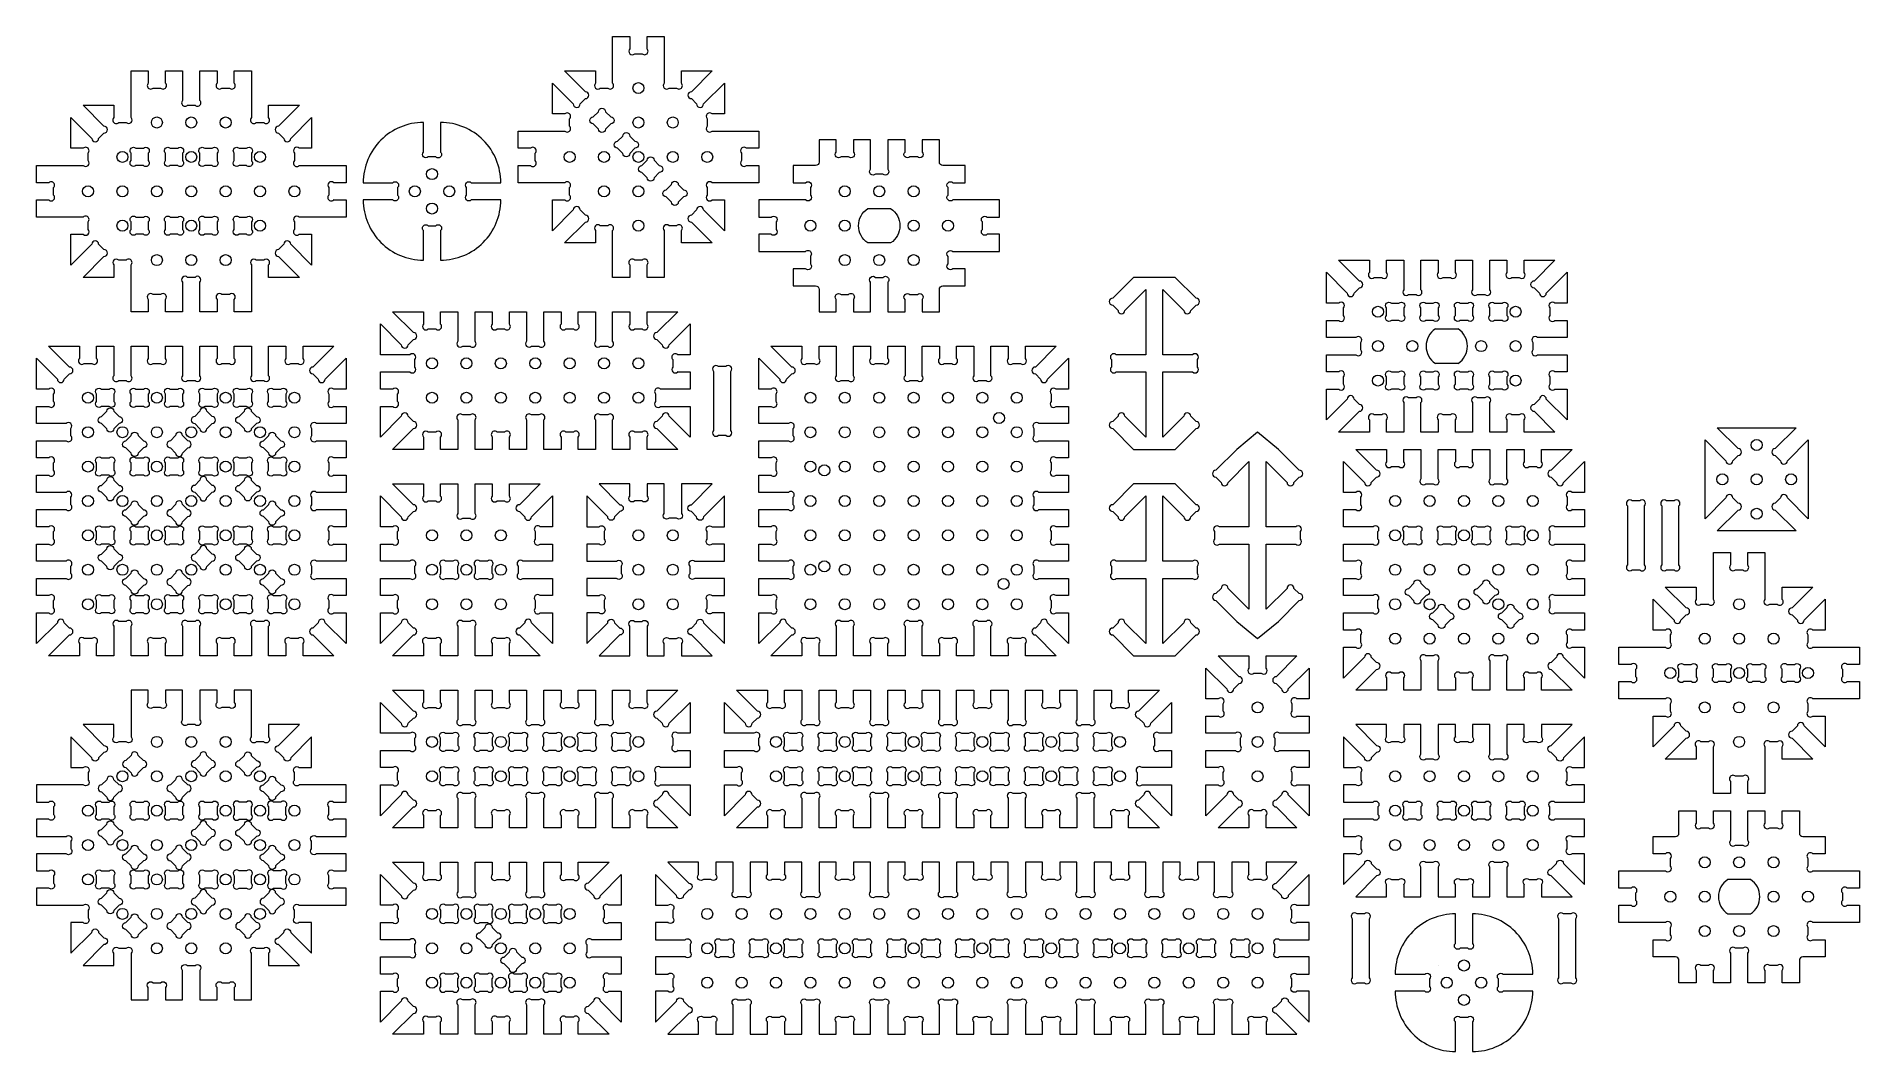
# Model space of a CAD drawing. Header units: millimetres. Extents: x 5 to 535, y -110 to 185.
import ezdxf

# ---------------------------------------------------------------- set-up
doc = ezdxf.new("R2010")
doc.units = ezdxf.units.MM
doc.layers.add('frezer', color=1, linetype='Continuous', lineweight=0, true_color=0xff0000)

# ---------------------------------------------------------------- blocks, each defined once
blk = doc.blocks.new('90angle')
at = {"layer": 'frezer', "flags": 128}
for points in [[(-2.5, -1.09, -1), (-3.91, -2.5), (-6.09, -2.5, -1), (-7.5, -1.09), (-7.5, 1.09, -1), (-6.09, 2.5), (-3.91, 2.5, -1), (-2.5, 1.09), (-2.5, -1.09)], [(7.5, -1.09, -1), (6.09, -2.5), (3.91, -2.5, -1), (2.5, -1.09), (2.5, 1.09, -1), (3.91, 2.5), (6.09, 2.5, -1), (7.5, 1.09), (7.5, -1.09)]]:
    blk.add_lwpolyline(points, format="xyb", dxfattribs=at)

msp = doc.modelspace()

# ---------------------------------------------------------------- linework, layer by layer
at = {"layer": 'frezer'}
for p, q in [((411.68, 100), (418.32, 100)), ((418.32, 90), (411.68, 90)), ((385, 37.5), (385, 37.5)), ((385, -42.5), (385, -42.5)), ((412.5, -85), (412.5, -85))]:
    msp.add_line(p, q, dxfattribs=at)
at = {"layer": 'frezer', "flags": 128}
for points in [[(187.5, 175), (187.5, 171.41, 1), (188.91, 170), (191.09, 170, 1), (192.5, 171.41), (192.5, 175), (197.5, 175), (201.46, 175), (195.39, 168.93, 1), (195.39, 166.93), (196.93, 165.39, 1), (198.93, 165.39), (205, 171.46), (205, 167.5), (205, 162.5), (201.41, 162.5, 1), (200, 161.09), (200, 158.91, 1), (201.41, 157.5), (201.4, 157.5), (205, 157.5), (215, 157.5), (215, 152.5), (211.41, 152.5, 1), (210, 151.09), (210, 148.91, 1), (211.41, 147.5), (211.4, 147.5), (215, 147.5), (215, 142.5), (205, 142.5), (201.4, 142.5), (201.41, 142.5, 1), (200, 141.09), (200, 138.91, 1), (201.41, 137.5), (205, 137.5), (205, 132.5), (205, 128.54), (198.93, 134.61, 1), (196.93, 134.61), (195.39, 133.07, 1), (195.39, 131.07), (201.46, 125), (197.5, 125), (192.5, 125), (192.5, 128.59, 1), (191.09, 130), (188.91, 130, 1), (187.5, 128.59), (187.5, 125), (187.5, 115), (182.5, 115), (182.5, 118.6), (182.5, 118.59, 1), (181.09, 120), (178.91, 120, 1), (177.5, 118.59), (177.5, 115), (172.5, 115), (172.5, 125), (172.5, 128.59, 1), (171.09, 130), (168.91, 130, 1), (167.5, 128.59), (167.5, 125), (162.5, 125), (158.54, 125), (164.61, 131.07, 1), (164.61, 133.07), (163.07, 134.61, 1), (161.07, 134.61), (155, 128.54), (155, 132.5), (155, 137.5), (158.59, 137.5, 1), (160, 138.91), (160, 141.09, 1), (158.59, 142.5), (158.6, 142.5), (155, 142.5), (145, 142.5), (145, 147.5), (148.59, 147.5, 1), (150, 148.91), (150, 151.09, 1), (148.59, 152.5), (148.6, 152.5), (145, 152.5), (145, 157.5), (155, 157.5), (158.6, 157.5), (158.59, 157.5, 1), (160, 158.91), (160, 161.09, 1), (158.59, 162.5), (155, 162.5), (155, 167.5), (155, 171.46), (161.07, 165.39, 1), (163.07, 165.39), (164.61, 166.93, 1), (164.61, 168.93), (158.54, 175), (162.5, 175), (167.5, 175), (167.5, 171.41, 1), (168.91, 170), (171.09, 170, 1), (172.5, 171.41), (172.5, 175), (172.5, 185), (177.5, 185), (177.5, 181.4), (177.5, 181.41, 1), (178.91, 180), (181.09, 180, 1), (182.5, 181.41), (182.5, 185), (187.5, 185), (187.5, 175)], [(52.5, 175), (57.5, 175), (57.5, 171.4), (57.5, 171.41, 1), (58.91, 170), (61.09, 170, 1), (62.5, 171.41), (62.5, 175), (67.5, 175), (67.5, 165), (67.5, 161.41, 1), (68.91, 160), (71.09, 160, 1), (72.5, 161.41), (72.5, 165), (77.5, 165), (81.46, 165), (75.39, 158.93, 1), (75.39, 156.93), (76.93, 155.39, 1), (78.93, 155.39), (85, 161.46), (85, 157.5), (85, 152.5), (81.41, 152.5, 1), (80, 151.09), (80, 148.91, 1), (81.41, 147.5), (81.4, 147.5), (85, 147.5), (95, 147.5), (95, 142.5), (91.41, 142.5, 1), (90, 141.09), (90, 138.91, 1), (91.41, 137.5), (91.4, 137.5), (95, 137.5), (95, 132.5), (85, 132.5), (81.4, 132.5), (81.41, 132.5, 1), (80, 131.09), (80, 128.91, 1), (81.41, 127.5), (85, 127.5), (85, 122.5), (85, 118.54), (78.93, 124.61, 1), (76.93, 124.61), (75.39, 123.07, 1), (75.39, 121.07), (81.46, 115), (77.5, 115), (72.5, 115), (72.5, 118.59, 1), (71.09, 120), (68.91, 120, 1), (67.5, 118.59), (67.5, 115), (67.5, 105), (62.5, 105), (62.5, 108.6), (62.5, 108.59, 1), (61.09, 110), (58.91, 110, 1), (57.5, 108.59), (57.5, 105), (52.5, 105), (52.5, 113.59, 1), (51.09, 115), (48.91, 115, 1), (47.5, 113.59), (47.5, 105), (42.5, 105), (42.5, 108.6), (42.5, 108.59, 1), (41.09, 110), (38.91, 110, 1), (37.5, 108.59), (37.5, 105), (32.5, 105), (32.5, 115), (32.5, 118.59, 1), (31.09, 120), (28.91, 120, 1), (27.5, 118.59), (27.5, 115), (22.5, 115), (18.54, 115), (24.61, 121.07, 1), (24.61, 123.07), (23.07, 124.61, 1), (21.07, 124.61), (15, 118.54), (15, 122.5), (15, 127.5), (18.59, 127.5, 1), (20, 128.91), (20, 131.09, 1), (18.59, 132.5), (18.6, 132.5), (15, 132.5), (5, 132.5), (5, 137.5), (8.59, 137.5, 1), (10, 138.91), (10, 141.09, 1), (8.59, 142.5), (8.6, 142.5), (5, 142.5), (5, 147.5), (15, 147.5), (18.6, 147.5), (18.59, 147.5, 1), (20, 148.91), (20, 151.09, 1), (18.59, 152.5), (15, 152.5), (15, 157.5), (15, 161.46), (21.07, 155.39, 1), (23.07, 155.39), (24.61, 156.93, 1), (24.61, 158.93), (18.54, 165), (22.5, 165), (27.5, 165), (27.5, 161.41, 1), (28.91, 160), (31.09, 160, 1), (32.5, 161.41), (32.5, 165), (32.5, 175), (37.5, 175), (37.5, 171.4), (37.5, 171.41, 1), (38.91, 170), (41.09, 170, 1), (42.5, 171.41), (42.5, 175), (47.5, 175), (47.5, 166.41, 1), (48.91, 165), (51.09, 165, 1), (52.5, 166.41), (52.5, 175)], [(122.5, 160), (122.5, 151.41, -1), (121.09, 150), (118.91, 150, -1), (117.5, 151.41), (117.5, 160, 0.414214), (100, 142.5), (108.59, 142.5, -1), (110, 141.09), (110, 138.91, -1), (108.59, 137.5), (100, 137.5, 0.414214), (117.5, 120), (117.5, 128.59, -1), (118.91, 130), (121.09, 130, -1), (122.5, 128.59), (122.5, 120, 0.414214), (140, 137.5), (131.41, 137.5, -1), (130, 138.91), (130, 141.09, -1), (131.41, 142.5), (140, 142.5, 0.414214), (122.5, 160)], [(253.32, 125), (246.68, 125, -0.536675), (246.68, 135), (253.32, 135, -0.536675), (253.32, 125)], [(445, 83.91, 1), (446.41, 82.5), (450, 82.5), (450, 77.5), (450, 73.54), (443.93, 79.61, 1), (441.93, 79.61), (440.39, 78.07, 1), (440.39, 76.07), (446.46, 70), (442.5, 70), (437.5, 70), (437.5, 73.59, 1), (436.09, 75), (433.91, 75, 1), (432.5, 73.59), (432.5, 73.6), (432.5, 70), (427.5, 70), (427.5, 78.59, 1), (426.09, 80), (423.91, 80, 1), (422.5, 78.59), (422.5, 70), (417.5, 70), (417.5, 73.59, 1), (416.09, 75), (413.91, 75, 1), (412.5, 73.59), (412.5, 73.6), (412.5, 70), (407.5, 70), (407.5, 78.59, 1), (406.09, 80), (403.91, 80, 1), (402.5, 78.59), (402.5, 70), (397.5, 70), (397.5, 73.6), (397.5, 73.59, 1), (396.09, 75), (393.91, 75, 1), (392.5, 73.59), (392.5, 70), (387.5, 70), (383.54, 70), (389.61, 76.07, 1), (389.61, 78.07), (388.07, 79.61, 1), (386.07, 79.61), (380, 73.54), (380, 77.5), (380, 82.5), (383.59, 82.5, 1), (385, 83.91), (385, 86.09, 1), (383.59, 87.5), (383.6, 87.5), (380, 87.5), (380, 92.5), (388.59, 92.5, 1), (390, 93.91), (390, 96.09, 1), (388.59, 97.5), (380, 97.5), (380, 102.5), (383.6, 102.5), (383.59, 102.5, 1), (385, 103.91), (385, 106.09, 1), (383.59, 107.5), (380, 107.5), (380, 112.5), (380, 116.46), (386.07, 110.39, 1), (388.07, 110.39), (389.61, 111.93, 1), (389.61, 113.93), (383.54, 120), (387.5, 120), (392.5, 120), (392.5, 116.41, 1), (393.91, 115), (396.09, 115, 1), (397.5, 116.41), (397.5, 116.4), (397.5, 120), (402.5, 120), (402.5, 111.41, 1), (403.91, 110), (406.09, 110, 1), (407.5, 111.41), (407.5, 120), (412.5, 120), (412.5, 116.41, 1), (413.91, 115), (416.09, 115, 1), (417.5, 116.41), (417.5, 116.4), (417.5, 120), (422.5, 120), (422.5, 111.41, 1), (423.91, 110), (426.09, 110, 1), (427.5, 111.41), (427.5, 120), (432.5, 120), (432.5, 116.4), (432.5, 116.41, 1), (433.91, 115), (436.09, 115, 1), (437.5, 116.41), (437.5, 120), (442.5, 120), (446.46, 120), (440.39, 113.93, 1), (440.39, 111.93), (441.93, 110.39, 1), (443.93, 110.39), (450, 116.46), (450, 112.5), (450, 107.5), (446.41, 107.5, 1), (445, 106.09), (445, 103.91, 1), (446.41, 102.5), (446.4, 102.5), (450, 102.5), (450, 97.5), (441.41, 97.5, 1), (440, 96.09), (440, 93.91, 1), (441.41, 92.5), (450, 92.5), (450, 87.5), (446.4, 87.5), (446.41, 87.5, 1), (445, 86.09), (445, 83.91)], [(332.5, 68.54), (332.5, 87.5), (341.09, 87.5, 1), (342.5, 88.91), (342.5, 91.09, 1), (341.09, 92.5), (332.5, 92.5), (332.5, 111.46), (338.57, 105.39, 1), (340.57, 105.39), (342.11, 106.93, 1), (342.11, 108.93), (336.04, 115), (323.96, 115), (317.89, 108.93, 1), (317.89, 106.93), (319.43, 105.39, 1), (321.43, 105.39), (327.5, 111.46), (327.5, 92.5), (318.91, 92.5, 1), (317.5, 91.09), (317.5, 88.91, 1), (318.91, 87.5), (327.5, 87.5), (327.5, 68.54), (321.43, 74.61, 1), (319.43, 74.61), (317.89, 73.07, 1), (317.89, 71.07), (323.96, 65), (336.04, 65), (342.11, 71.07, 1), (342.11, 73.07), (340.57, 74.61, 1), (338.57, 74.61), (332.5, 68.54)], [(147.5, 96.41, 1), (148.91, 95), (151.09, 95, 1), (152.5, 96.41), (152.5, 105), (157.5, 105), (157.5, 101.4), (157.5, 101.41, 1), (158.91, 100), (161.09, 100, 1), (162.5, 101.41), (162.5, 105), (167.5, 105), (167.5, 96.41, 1), (168.91, 95), (171.09, 95, 1), (172.5, 96.41), (172.5, 105), (177.5, 105), (177.5, 101.4), (177.5, 101.41, 1), (178.91, 100), (181.09, 100, 1), (182.5, 101.41), (182.5, 105), (187.5, 105), (191.46, 105), (185.39, 98.93, 1), (185.39, 96.93), (186.93, 95.39, 1), (188.93, 95.39), (195, 101.46), (195, 97.5), (195, 92.5), (191.41, 92.5, 1), (190, 91.09), (190, 88.91, 1), (191.41, 87.5), (191.4, 87.5), (195, 87.5), (195, 82.5), (186.41, 82.5, 1), (185, 81.09), (185, 78.91, 1), (186.41, 77.5), (195, 77.5), (195, 72.5), (195, 68.54), (188.93, 74.61, 1), (186.93, 74.61), (185.39, 73.07, 1), (185.39, 71.07), (191.46, 65), (187.5, 65), (182.5, 65), (182.5, 68.59, 1), (181.09, 70), (178.91, 70, 1), (177.5, 68.59), (177.5, 68.6), (177.5, 65), (172.5, 65), (172.5, 73.59, 1), (171.09, 75), (168.91, 75, 1), (167.5, 73.59), (167.5, 65), (162.5, 65), (162.5, 68.6), (162.5, 68.59, 1), (161.09, 70), (158.91, 70, 1), (157.5, 68.59), (157.5, 65), (152.5, 65), (152.5, 73.59, 1), (151.09, 75), (148.91, 75, 1), (147.5, 73.59), (147.5, 65), (142.5, 65), (142.5, 68.6), (142.5, 68.59, 1), (141.09, 70), (138.91, 70, 1), (137.5, 68.59), (137.5, 65), (132.5, 65), (132.5, 73.59, 1), (131.09, 75), (128.91, 75, 1), (127.5, 73.59), (127.5, 65), (122.5, 65), (122.5, 68.6), (122.5, 68.59, 1), (121.09, 70), (118.91, 70, 1), (117.5, 68.59), (117.5, 65), (112.5, 65), (108.54, 65), (114.61, 71.07, 1), (114.61, 73.07), (113.07, 74.61, 1), (111.07, 74.61), (105, 68.54), (105, 72.5), (105, 77.5), (108.59, 77.5, 1), (110, 78.91), (110, 81.09, 1), (108.59, 82.5), (108.6, 82.5), (105, 82.5), (105, 87.5), (113.59, 87.5, 1), (115, 88.91), (115, 91.09, 1), (113.59, 92.5), (105, 92.5), (105, 97.5), (105, 101.46), (111.07, 95.39, 1), (113.07, 95.39), (114.61, 96.93, 1), (114.61, 98.93), (108.54, 105), (112.5, 105), (117.5, 105), (117.5, 101.41, 1), (118.91, 100), (121.09, 100, 1), (122.5, 101.41), (122.5, 101.4), (122.5, 105), (127.5, 105), (127.5, 96.41, 1), (128.91, 95), (131.09, 95, 1), (132.5, 96.41), (132.5, 105), (137.5, 105), (137.5, 101.4), (137.5, 101.41, 1), (138.91, 100), (141.09, 100, 1), (142.5, 101.41), (142.5, 105), (147.5, 105), (147.5, 96.41)], [(67.5, 95), (67.5, 86.41, 1), (68.91, 85), (71.09, 85, 1), (72.5, 86.41), (72.5, 95), (77.5, 95), (77.5, 91.4), (77.5, 91.41, 1), (78.91, 90), (81.09, 90, 1), (82.5, 91.41), (82.5, 95), (87.5, 95), (91.46, 95), (85.39, 88.93, 1), (85.39, 86.93), (86.93, 85.39, 1), (88.93, 85.39), (95, 91.46), (95, 87.5), (95, 82.5), (91.41, 82.5, 1), (90, 81.09), (90, 78.91, 1), (91.41, 77.5), (91.4, 77.5), (95, 77.5), (95, 72.5), (86.41, 72.5, 1), (85, 71.09), (85, 68.91, 1), (86.41, 67.5), (95, 67.5), (95, 62.5), (91.41, 62.5, 1), (90, 61.09), (90, 58.91, 1), (91.41, 57.5), (91.4, 57.5), (95, 57.5), (95, 52.5), (86.41, 52.5, 1), (85, 51.09), (85, 48.91, 1), (86.41, 47.5), (95, 47.5), (95, 42.5), (91.41, 42.5, 1), (90, 41.09), (90, 38.91, 1), (91.41, 37.5), (91.4, 37.5), (95, 37.5), (95, 32.5), (86.41, 32.5, 1), (85, 31.09), (85, 28.91, 1), (86.41, 27.5), (95, 27.5), (95, 22.5), (91.4, 22.5), (91.41, 22.5, 1), (90, 21.09), (90, 18.91, 1), (91.41, 17.5), (95, 17.5), (95, 12.5), (95, 8.54), (88.93, 14.61, 1), (86.93, 14.61), (85.39, 13.07, 1), (85.39, 11.07), (91.46, 5), (87.5, 5), (82.5, 5), (82.5, 8.59, 1), (81.09, 10), (78.91, 10, 1), (77.5, 8.59), (77.5, 8.6), (77.5, 5), (72.5, 5), (72.5, 13.59, 1), (71.09, 15), (68.91, 15, 1), (67.5, 13.59), (67.5, 5), (62.5, 5), (62.5, 8.59, 1), (61.09, 10), (58.91, 10, 1), (57.5, 8.59), (57.5, 8.6), (57.5, 5), (52.5, 5), (52.5, 13.59, 1), (51.09, 15), (48.91, 15, 1), (47.5, 13.59), (47.5, 5), (42.5, 5), (42.5, 8.59, 1), (41.09, 10), (38.91, 10, 1), (37.5, 8.59), (37.5, 8.6), (37.5, 5), (32.5, 5), (32.5, 13.59, 1), (31.09, 15), (28.91, 15, 1), (27.5, 13.59), (27.5, 5), (22.5, 5), (22.5, 8.6), (22.5, 8.59, 1), (21.09, 10), (18.91, 10, 1), (17.5, 8.59), (17.5, 5), (12.5, 5), (8.54, 5), (14.61, 11.07, 1), (14.61, 13.07), (13.07, 14.61, 1), (11.07, 14.61), (5, 8.54), (5, 12.5), (5, 17.5), (8.59, 17.5, 1), (10, 18.91), (10, 21.09, 1), (8.59, 22.5), (8.6, 22.5), (5, 22.5), (5, 27.5), (13.59, 27.5, 1), (15, 28.91), (15, 31.09, 1), (13.59, 32.5), (5, 32.5), (5, 37.5), (8.6, 37.5), (8.59, 37.5, 1), (10, 38.91), (10, 41.09, 1), (8.59, 42.5), (5, 42.5), (5, 47.5), (13.59, 47.5, 1), (15, 48.91), (15, 51.09, 1), (13.59, 52.5), (5, 52.5), (5, 57.5), (8.6, 57.5), (8.59, 57.5, 1), (10, 58.91), (10, 61.09, 1), (8.59, 62.5), (5, 62.5), (5, 67.5), (13.59, 67.5, 1), (15, 68.91), (15, 71.09, 1), (13.59, 72.5), (5, 72.5), (5, 77.5), (8.6, 77.5), (8.59, 77.5, 1), (10, 78.91), (10, 81.09, 1), (8.59, 82.5), (5, 82.5), (5, 87.5), (5, 91.46), (11.07, 85.39, 1), (13.07, 85.39), (14.61, 86.93, 1), (14.61, 88.93), (8.54, 95), (12.5, 95), (17.5, 95), (17.5, 91.41, 1), (18.91, 90), (21.09, 90, 1), (22.5, 91.41), (22.5, 91.4), (22.5, 95), (27.5, 95), (27.5, 86.41, 1), (28.91, 85), (31.09, 85, 1), (32.5, 86.41), (32.5, 95), (37.5, 95), (37.5, 91.4), (37.5, 91.41, 1), (38.91, 90), (41.09, 90, 1), (42.5, 91.41), (42.5, 95), (47.5, 95), (47.5, 86.41, 1), (48.91, 85), (51.09, 85, 1), (52.5, 86.41), (52.5, 95), (57.5, 95), (57.5, 91.4), (57.5, 91.41, 1), (58.91, 90), (61.09, 90, 1), (62.5, 91.41), (62.5, 95), (67.5, 95)], [(277.5, 95), (277.5, 86.41, 1), (278.91, 85), (281.09, 85, 1), (282.5, 86.41), (282.5, 95), (287.5, 95), (287.5, 91.4), (287.5, 91.41, 1), (288.91, 90), (291.09, 90, 1), (292.5, 91.41), (292.5, 95), (297.5, 95), (301.46, 95), (295.39, 88.93, 1), (295.39, 86.93), (296.93, 85.39, 1), (298.93, 85.39), (305, 91.46), (305, 87.5), (305, 82.5), (301.41, 82.5, 1), (300, 81.09), (300, 78.91, 1), (301.41, 77.5), (301.4, 77.5), (305, 77.5), (305, 72.5), (296.41, 72.5, 1), (295, 71.09), (295, 68.91, 1), (296.41, 67.5), (305, 67.5), (305, 62.5), (301.41, 62.5, 1), (300, 61.09), (300, 58.91, 1), (301.41, 57.5), (301.4, 57.5), (305, 57.5), (305, 52.5), (296.41, 52.5, 1), (295, 51.09), (295, 48.91, 1), (296.41, 47.5), (305, 47.5), (305, 42.5), (301.41, 42.5, 1), (300, 41.09), (300, 38.91, 1), (301.41, 37.5), (301.4, 37.5), (305, 37.5), (305, 32.5), (296.41, 32.5, 1), (295, 31.09), (295, 28.91, 1), (296.41, 27.5), (305, 27.5), (305, 22.5), (301.4, 22.5), (301.41, 22.5, 1), (300, 21.09), (300, 18.91, 1), (301.41, 17.5), (305, 17.5), (305, 12.5), (305, 8.54), (298.93, 14.61, 1), (296.93, 14.61), (295.39, 13.07, 1), (295.39, 11.07), (301.46, 5), (297.5, 5), (292.5, 5), (292.5, 8.59, 1), (291.09, 10), (288.91, 10, 1), (287.5, 8.59), (287.5, 8.6), (287.5, 5), (282.5, 5), (282.5, 13.59, 1), (281.09, 15), (278.91, 15, 1), (277.5, 13.59), (277.5, 5), (272.5, 5), (272.5, 8.59, 1), (271.09, 10), (268.91, 10, 1), (267.5, 8.59), (267.5, 8.6), (267.5, 5), (262.5, 5), (262.5, 13.59, 1), (261.09, 15), (258.91, 15, 1), (257.5, 13.59), (257.5, 5), (252.5, 5), (252.5, 8.59, 1), (251.09, 10), (248.91, 10, 1), (247.5, 8.59), (247.5, 8.6), (247.5, 5), (242.5, 5), (242.5, 13.59, 1), (241.09, 15), (238.91, 15, 1), (237.5, 13.59), (237.5, 5), (232.5, 5), (232.5, 8.6), (232.5, 8.59, 1), (231.09, 10), (228.91, 10, 1), (227.5, 8.59), (227.5, 5), (222.5, 5), (218.54, 5), (224.61, 11.07, 1), (224.61, 13.07), (223.07, 14.61, 1), (221.07, 14.61), (215, 8.54), (215, 12.5), (215, 17.5), (218.59, 17.5, 1), (220, 18.91), (220, 21.09, 1), (218.59, 22.5), (218.6, 22.5), (215, 22.5), (215, 27.5), (223.59, 27.5, 1), (225, 28.91), (225, 31.09, 1), (223.59, 32.5), (215, 32.5), (215, 37.5), (218.6, 37.5), (218.59, 37.5, 1), (220, 38.91), (220, 41.09, 1), (218.59, 42.5), (215, 42.5), (215, 47.5), (223.59, 47.5, 1), (225, 48.91), (225, 51.09, 1), (223.59, 52.5), (215, 52.5), (215, 57.5), (218.6, 57.5), (218.59, 57.5, 1), (220, 58.91), (220, 61.09, 1), (218.59, 62.5), (215, 62.5), (215, 67.5), (223.59, 67.5, 1), (225, 68.91), (225, 71.09, 1), (223.59, 72.5), (215, 72.5), (215, 77.5), (218.6, 77.5), (218.59, 77.5, 1), (220, 78.91), (220, 81.09, 1), (218.59, 82.5), (215, 82.5), (215, 87.5), (215, 91.46), (221.07, 85.39, 1), (223.07, 85.39), (224.61, 86.93, 1), (224.61, 88.93), (218.54, 95), (222.5, 95), (227.5, 95), (227.5, 91.41, 1), (228.91, 90), (231.09, 90, 1), (232.5, 91.41), (232.5, 91.4), (232.5, 95), (237.5, 95), (237.5, 86.41, 1), (238.91, 85), (241.09, 85, 1), (242.5, 86.41), (242.5, 95), (247.5, 95), (247.5, 91.4), (247.5, 91.41, 1), (248.91, 90), (251.09, 90, 1), (252.5, 91.41), (252.5, 95), (257.5, 95), (257.5, 86.41, 1), (258.91, 85), (261.09, 85, 1), (262.5, 86.41), (262.5, 95), (267.5, 95), (267.5, 91.4), (267.5, 91.41, 1), (268.91, 90), (271.09, 90, 1), (272.5, 91.41), (272.5, 95), (277.5, 95)], [(201.83, 87.68), (201.83, 79.09), (201.83, 70.51, 1), (203.25, 69.09), (205.42, 69.09, 1), (206.83, 70.51), (206.83, 79.09), (206.83, 87.68, 1), (205.42, 89.09), (203.25, 89.09, 1), (201.83, 87.68)], [(372.5, 41.09, 1), (371.09, 42.5), (362.5, 42.5), (362.5, 61.46), (368.57, 55.39, 1), (370.57, 55.39), (372.11, 56.93, 1), (372.11, 58.93), (366.04, 65), (360, 70), (353.96, 65), (347.89, 58.93, 1), (347.89, 56.93), (349.43, 55.39, 1), (351.43, 55.39), (357.5, 61.46), (357.5, 42.5), (348.91, 42.5, 1), (347.5, 41.09), (347.5, 38.91, 1), (348.91, 37.5), (357.5, 37.5), (357.5, 18.54), (351.43, 24.61, 1), (349.43, 24.61), (347.89, 23.07, 1), (347.89, 21.07), (353.96, 15), (360, 10), (366.04, 15), (372.11, 21.07, 1), (372.11, 23.07), (370.57, 24.61, 1), (368.57, 24.61), (362.5, 18.54), (362.5, 37.5), (371.09, 37.5, 1), (372.5, 38.91), (372.5, 41.09)], [(510.49, 65.22, 1), (510.49, 63.22), (512.03, 61.68, 1), (514.03, 61.68), (520.1, 67.75), (520.1, 44.82), (514.03, 50.89, 1), (512.03, 50.89), (510.49, 49.36, 1), (510.49, 47.36), (516.56, 41.29), (493.64, 41.29), (499.71, 47.36, 1), (499.71, 49.36), (498.17, 50.89, 1), (496.17, 50.89), (490.1, 44.82), (490.1, 67.75), (496.17, 61.68, 1), (498.17, 61.68), (499.71, 63.22, 1), (499.71, 65.22), (493.64, 71.29), (516.56, 71.29), (510.49, 65.22)], [(442.5, 65), (447.5, 65), (451.46, 65), (445.39, 58.93, 1), (445.39, 56.93), (446.93, 55.39, 1), (448.93, 55.39), (455, 61.46), (455, 57.5), (455, 52.5), (451.41, 52.5, 1), (450, 51.09), (450, 48.91, 1), (451.41, 47.5), (451.4, 47.5), (455, 47.5), (455, 42.5), (446.41, 42.5, 1), (445, 41.09), (445, 38.91, 1), (446.41, 37.5), (455, 37.5), (455, 32.5), (451.41, 32.5, 1), (450, 31.09), (450, 28.91, 1), (451.41, 27.5), (451.4, 27.5), (455, 27.5), (455, 22.5), (446.41, 22.5, 1), (445, 21.09), (445, 18.91, 1), (446.41, 17.5), (455, 17.5), (455, 12.5), (451.4, 12.5), (451.41, 12.5, 1), (450, 11.09), (450, 8.91, 1), (451.41, 7.5), (455, 7.5), (455, 2.5), (455, -1.46), (448.93, 4.61, 1), (446.93, 4.61), (445.39, 3.07, 1), (445.39, 1.07), (451.46, -5), (447.5, -5), (442.5, -5), (442.5, -1.41, 1), (441.09, 0), (438.91, 0, 1), (437.5, -1.41), (437.5, -1.4), (437.5, -5), (432.5, -5), (432.5, 3.59, 1), (431.09, 5), (428.91, 5, 1), (427.5, 3.59), (427.5, -5), (422.5, -5), (422.5, -1.41, 1), (421.09, 0), (418.91, 0, 1), (417.5, -1.41), (417.5, -1.4), (417.5, -5), (412.5, -5), (412.5, 3.59, 1), (411.09, 5), (408.91, 5, 1), (407.5, 3.59), (407.5, -5), (402.5, -5), (402.5, -1.4), (402.5, -1.41, 1), (401.09, 0), (398.91, 0, 1), (397.5, -1.41), (397.5, -5), (392.5, -5), (388.54, -5), (394.61, 1.07, 1), (394.61, 3.07), (393.07, 4.61, 1), (391.07, 4.61), (385, -1.46), (385, 2.5), (385, 7.5), (388.59, 7.5, 1), (390, 8.91), (390, 11.09, 1), (388.59, 12.5), (388.6, 12.5), (385, 12.5), (385, 17.5), (393.59, 17.5, 1), (395, 18.91), (395, 21.09, 1), (393.59, 22.5), (385, 22.5), (385, 27.5), (388.6, 27.5), (388.59, 27.5, 1), (390, 28.91), (390, 31.09, 1), (388.59, 32.5), (385, 32.5), (385, 37.5), (393.59, 37.5, 1), (395, 38.91), (395, 41.09, 1), (393.59, 42.5), (385, 42.5), (385, 47.5), (388.6, 47.5), (388.59, 47.5, 1), (390, 48.91), (390, 51.09, 1), (388.59, 52.5), (385, 52.5), (385, 57.5), (385, 61.46), (391.07, 55.39, 1), (393.07, 55.39), (394.61, 56.93, 1), (394.61, 58.93), (388.54, 65), (392.5, 65), (397.5, 65), (397.5, 61.41, 1), (398.91, 60), (401.09, 60, 1), (402.5, 61.41), (402.5, 61.4), (402.5, 65), (407.5, 65), (407.5, 56.41, 1), (408.91, 55), (411.09, 55, 1), (412.5, 56.41), (412.5, 65), (417.5, 65), (417.5, 61.4), (417.5, 61.41, 1), (418.91, 60), (421.09, 60, 1), (422.5, 61.41), (422.5, 65), (427.5, 65), (427.5, 56.41, 1), (428.91, 55), (431.09, 55, 1), (432.5, 56.41), (432.5, 65), (437.5, 65), (437.5, 61.4), (437.5, 61.41, 1), (438.91, 60), (441.09, 60, 1), (442.5, 61.41), (442.5, 65)], [(114.61, 46.93, 1), (114.61, 48.93), (108.54, 55), (112.5, 55), (117.5, 55), (117.5, 51.41, 1), (118.91, 50), (121.09, 50, 1), (122.5, 51.41), (122.5, 51.4), (122.5, 55), (127.5, 55), (127.5, 46.41, 1), (128.91, 45), (131.09, 45, 1), (132.5, 46.41), (132.5, 55), (137.5, 55), (137.5, 51.4), (137.5, 51.41, 1), (138.91, 50), (141.09, 50, 1), (142.5, 51.41), (142.5, 55), (147.5, 55), (151.46, 55), (145.39, 48.93, 1), (145.39, 46.93), (146.93, 45.39, 1), (148.93, 45.39), (155, 51.46), (155, 47.5), (155, 42.5), (151.41, 42.5, 1), (150, 41.09), (150, 38.91, 1), (151.41, 37.5), (151.4, 37.5), (155, 37.5), (155, 32.5), (146.41, 32.5, 1), (145, 31.09), (145, 28.91, 1), (146.41, 27.5), (155, 27.5), (155, 22.5), (151.4, 22.5), (151.41, 22.5, 1), (150, 21.09), (150, 18.91, 1), (151.41, 17.5), (155, 17.5), (155, 12.5), (155, 8.54), (148.93, 14.61, 1), (146.93, 14.61), (145.39, 13.07, 1), (145.39, 11.07), (151.46, 5), (147.5, 5), (142.5, 5), (142.5, 8.59, 1), (141.09, 10), (138.91, 10, 1), (137.5, 8.59), (137.5, 8.6), (137.5, 5), (132.5, 5), (132.5, 13.59, 1), (131.09, 15), (128.91, 15, 1), (127.5, 13.59), (127.5, 5), (122.5, 5), (122.5, 8.6), (122.5, 8.59, 1), (121.09, 10), (118.91, 10, 1), (117.5, 8.59), (117.5, 5), (112.5, 5), (108.54, 5), (114.61, 11.07, 1), (114.61, 13.07), (113.07, 14.61, 1), (111.07, 14.61), (105, 8.54), (105, 12.5), (105, 17.5), (108.59, 17.5, 1), (110, 18.91), (110, 21.09, 1), (108.59, 22.5), (108.6, 22.5), (105, 22.5), (105, 27.5), (113.59, 27.5, 1), (115, 28.91), (115, 31.09, 1), (113.59, 32.5), (105, 32.5), (105, 37.5), (108.6, 37.5), (108.59, 37.5, 1), (110, 38.91), (110, 41.09, 1), (108.59, 42.5), (105, 42.5), (105, 47.5), (105, 51.46), (111.07, 45.39, 1), (113.07, 45.39), (114.61, 46.93)], [(177.5, 51.41), (177.5, 55), (172.5, 55), (168.54, 55), (174.61, 48.93, -1), (174.61, 46.93), (173.07, 45.39, -1), (171.07, 45.39), (165, 51.46), (165, 47.5), (165, 42.5), (168.59, 42.5, -1), (170, 41.09), (170, 38.91, -1), (168.59, 37.5), (168.6, 37.5), (165, 37.5), (165, 32.5), (173.59, 32.5, -1), (175, 31.09), (175, 28.91, -1), (173.59, 27.5), (165, 27.5), (165, 22.5), (168.6, 22.5), (168.59, 22.5, -1), (170, 21.09), (170, 18.91, -1), (168.59, 17.5), (165, 17.5), (165, 12.5), (165, 8.54), (171.07, 14.61, -1), (173.07, 14.61), (174.61, 13.07, -1), (174.61, 11.07), (168.54, 5), (172.5, 5), (177.5, 5), (177.5, 13.59, -1), (178.91, 15), (181.09, 15, -1), (182.5, 13.59), (182.5, 5), (187.5, 5), (187.5, 8.6), (187.5, 8.59, -1), (188.91, 10), (191.09, 10, -1), (192.5, 8.59), (192.5, 5), (197.5, 5), (201.46, 5), (195.39, 11.07, -1), (195.39, 13.07), (196.93, 14.61, -1), (198.93, 14.61), (205, 8.54), (205, 12.5), (205, 17.5), (201.41, 17.5, -1), (200, 18.91), (200, 21.09, -1), (201.41, 22.5), (201.4, 22.5), (205, 22.5), (205, 27.5), (196.41, 27.5, -1), (195, 28.91), (195, 31.09, -1), (196.41, 32.5), (205, 32.5), (205, 37.5), (201.4, 37.5), (201.41, 37.5, -1), (200, 38.91), (200, 41.09, -1), (201.41, 42.5), (205, 42.5), (205, 47.5), (205, 51.46), (198.93, 45.39, -1), (196.93, 45.39), (195.39, 46.93, -1), (195.39, 48.93), (201.46, 55), (197.5, 55), (192.5, 55), (192.5, 46.41, -1), (191.09, 45), (188.91, 45, -1), (187.5, 46.41), (187.5, 55), (182.5, 55), (182.5, 51.4), (182.5, 51.41, -1), (181.09, 50), (178.91, 50, -1), (177.5, 51.41)], [(341.09, 27.5, 1), (342.5, 28.91), (342.5, 31.09, 1), (341.09, 32.5), (332.5, 32.5), (332.5, 51.46), (338.57, 45.39, 1), (340.57, 45.39), (342.11, 46.93, 1), (342.11, 48.93), (336.04, 55), (323.96, 55), (317.89, 48.93, 1), (317.89, 46.93), (319.43, 45.39, 1), (321.43, 45.39), (327.5, 51.46), (327.5, 32.5), (318.91, 32.5, 1), (317.5, 31.09), (317.5, 28.91, 1), (318.91, 27.5), (327.5, 27.5), (327.5, 8.54), (321.43, 14.61, 1), (319.43, 14.61), (317.89, 13.07, 1), (317.89, 11.07), (323.96, 5), (336.04, 5), (342.11, 11.07, 1), (342.11, 13.07), (340.57, 14.61, 1), (338.57, 14.61), (332.5, 8.54), (332.5, 27.5), (341.09, 27.5)], [(471.09, 30, 1), (472.5, 31.41), (472.5, 40), (472.5, 48.59, 1), (471.09, 50), (468.91, 50, 1), (467.5, 48.59), (467.5, 40), (467.5, 31.41, 1), (468.91, 30), (471.09, 30)], [(482.5, 31.41), (482.5, 40), (482.5, 48.59, 1), (481.09, 50), (478.91, 50, 1), (477.5, 48.59), (477.5, 40), (477.5, 31.41, 1), (478.91, 30), (481.09, 30, 1), (482.5, 31.41)], [(525, 17.5), (525, 12.5), (521.41, 12.5, 1), (520, 11.09), (520, 8.91, 1), (521.41, 7.5), (521.4, 7.5), (525, 7.5), (535, 7.5), (535, 2.5), (531.41, 2.5, 1), (530, 1.09), (530, -1.09, 1), (531.41, -2.5), (531.4, -2.5), (535, -2.5), (535, -7.5), (535, -7.5), (525, -7.5), (521.4, -7.5), (521.41, -7.5, 1), (520, -8.91), (520, -11.09, 1), (521.41, -12.5), (525, -12.5), (525, -17.5), (525, -21.46), (518.93, -15.39, 1), (516.93, -15.39), (515.39, -16.93, 1), (515.39, -18.93), (521.46, -25), (517.5, -25), (512.5, -25), (512.5, -21.41, 1), (511.09, -20), (508.91, -20, 1), (507.5, -21.41), (507.5, -25), (507.5, -35), (502.5, -35), (502.5, -31.4), (502.5, -31.41, 1), (501.09, -30), (498.91, -30, 1), (497.5, -31.41), (497.5, -35), (492.5, -35), (492.5, -25), (492.5, -21.41, 1), (491.09, -20), (488.91, -20, 1), (487.5, -21.41), (487.5, -25), (482.5, -25), (478.54, -25), (484.61, -18.93, 1), (484.61, -16.93), (483.07, -15.39, 1), (481.07, -15.39), (475, -21.46), (475, -17.5), (475, -12.5), (478.59, -12.5, 1), (480, -11.09), (480, -8.91, 1), (478.59, -7.5), (478.6, -7.5), (475, -7.5), (465, -7.5), (465, -2.5), (468.59, -2.5, 1), (470, -1.09), (470, 1.09, 1), (468.59, 2.5), (468.6, 2.5), (465, 2.5), (465, 7.5), (465, 7.5), (475, 7.5), (478.6, 7.5), (478.59, 7.5, 1), (480, 8.91), (480, 11.09, 1), (478.59, 12.5), (475, 12.5), (475, 17.5), (475, 21.46), (481.07, 15.39, 1), (483.07, 15.39), (484.61, 16.93, 1), (484.61, 18.93), (478.54, 25), (482.5, 25), (487.5, 25), (487.5, 21.41, 1), (488.91, 20), (491.09, 20, 1), (492.5, 21.41), (492.5, 25), (492.5, 35), (497.5, 35), (497.5, 31.4), (497.5, 31.41, 1), (498.91, 30), (501.09, 30, 1), (502.5, 31.41), (502.5, 35), (507.5, 35), (507.5, 25), (507.5, 21.41, 1), (508.91, 20), (511.09, 20, 1), (512.5, 21.41), (512.5, 25), (517.5, 25), (521.46, 25), (515.39, 18.93, 1), (515.39, 16.93), (516.93, 15.39, 1), (518.93, 15.39), (525, 21.46), (525, 17.5)], [(371.46, 5), (365.39, -1.07, 1), (365.39, -3.07), (366.93, -4.61, 1), (368.93, -4.61), (375, 1.46), (375, -2.5), (375, -7.5), (371.41, -7.5, 1), (370, -8.91), (370, -11.09, 1), (371.41, -12.5), (371.4, -12.5), (375, -12.5), (375, -17.5), (366.41, -17.5, 1), (365, -18.91), (365, -21.09, 1), (366.41, -22.5), (375, -22.5), (375, -27.5), (371.4, -27.5), (371.41, -27.5, 1), (370, -28.91), (370, -31.09, 1), (371.41, -32.5), (375, -32.5), (375, -37.5), (375, -41.46), (368.93, -35.39, 1), (366.93, -35.39), (365.39, -36.93, 1), (365.39, -38.93), (371.46, -45), (367.5, -45), (362.5, -45), (362.5, -41.41, 1), (361.09, -40), (358.91, -40, 1), (357.5, -41.41), (357.5, -41.4), (357.5, -45), (352.5, -45), (348.54, -45), (354.61, -38.93, 1), (354.61, -36.93), (353.07, -35.39, 1), (351.07, -35.39), (345, -41.46), (345, -37.5), (345, -32.5), (348.59, -32.5, 1), (350, -31.09), (350, -28.91, 1), (348.59, -27.5), (348.6, -27.5), (345, -27.5), (345, -22.5), (353.59, -22.5, 1), (355, -21.09), (355, -18.91, 1), (353.59, -17.5), (345, -17.5), (345, -12.5), (348.6, -12.5), (348.59, -12.5, 1), (350, -11.09), (350, -8.91, 1), (348.59, -7.5), (345, -7.5), (345, -2.5), (345, 1.46), (351.07, -4.61, 1), (353.07, -4.61), (354.61, -3.07, 1), (354.61, -1.07), (348.54, 5), (352.5, 5), (357.5, 5), (357.5, 1.41, 1), (358.91, 0), (361.09, 0, 1), (362.5, 1.41), (362.5, 1.4), (362.5, 5), (367.5, 5), (371.46, 5)], [(85, -32.5), (81.4, -32.5), (81.41, -32.5, -1), (80, -31.09), (80, -28.91, -1), (81.41, -27.5), (85, -27.5), (85, -22.5), (85, -18.54), (78.93, -24.61, -1), (76.93, -24.61), (75.39, -23.07, -1), (75.39, -21.07), (81.46, -15), (77.5, -15), (72.5, -15), (72.5, -18.59, -1), (71.09, -20), (68.91, -20, -1), (67.5, -18.59), (67.5, -15), (67.5, -5), (62.5, -5), (62.5, -8.59, -1), (61.09, -10), (58.91, -10, -1), (57.5, -8.59), (57.5, -8.6), (57.5, -5), (52.5, -5), (52.5, -13.59, -1), (51.09, -15), (48.91, -15, -1), (47.5, -13.59), (47.5, -5), (42.5, -5), (42.5, -8.59, -1), (41.09, -10), (38.91, -10, -1), (37.5, -8.59), (37.5, -8.6), (37.5, -5), (32.5, -5), (32.5, -15), (32.5, -18.59, -1), (31.09, -20), (28.91, -20, -1), (27.5, -18.59), (27.5, -15), (22.5, -15), (18.54, -15), (24.61, -21.07, -1), (24.61, -23.07), (23.07, -24.61, -1), (21.07, -24.61), (15, -18.54), (15, -22.5), (15, -27.5), (18.59, -27.5, -1), (20, -28.91), (20, -31.09, -1), (18.59, -32.5), (18.6, -32.5), (15, -32.5), (5, -32.5), (5, -37.5), (8.59, -37.5, -1), (10, -38.91), (10, -41.09, -1), (8.59, -42.5), (8.6, -42.5), (5, -42.5), (5, -47.5), (13.59, -47.5, -1), (15, -48.91), (15, -51.09, -1), (13.59, -52.5), (5, -52.5), (5, -57.5), (8.59, -57.5, -1), (10, -58.91), (10, -61.09, -1), (8.59, -62.5), (8.6, -62.5), (5, -62.5), (5, -67.5), (15, -67.5), (18.6, -67.5), (18.59, -67.5, -1), (20, -68.91), (20, -71.09, -1), (18.59, -72.5), (15, -72.5), (15, -77.5), (15, -81.46), (21.07, -75.39, -1), (23.07, -75.39), (24.61, -76.93, -1), (24.61, -78.93), (18.54, -85), (22.5, -85), (27.5, -85), (27.5, -81.41, -1), (28.91, -80), (31.09, -80, -1), (32.5, -81.41), (32.5, -85), (32.5, -95), (37.5, -95), (37.5, -91.4), (37.5, -91.41, -1), (38.91, -90), (41.09, -90, -1), (42.5, -91.41), (42.5, -95), (47.5, -95), (47.5, -86.41, -1), (48.91, -85), (51.09, -85, -1), (52.5, -86.41), (52.5, -95), (57.5, -95), (57.5, -91.4), (57.5, -91.41, -1), (58.91, -90), (61.09, -90, -1), (62.5, -91.41), (62.5, -95), (67.5, -95), (67.5, -85), (67.5, -81.41, -1), (68.91, -80), (71.09, -80, -1), (72.5, -81.41), (72.5, -85), (77.5, -85), (81.46, -85), (75.39, -78.93, -1), (75.39, -76.93), (76.93, -75.39, -1), (78.93, -75.39), (85, -81.46), (85, -77.5), (85, -72.5), (81.41, -72.5, -1), (80, -71.09), (80, -68.91, -1), (81.41, -67.5), (81.4, -67.5), (85, -67.5), (95, -67.5), (95, -62.5), (91.4, -62.5), (91.41, -62.5, -1), (90, -61.09), (90, -58.91, -1), (91.41, -57.5), (95, -57.5), (95, -52.5), (86.41, -52.5, -1), (85, -51.09), (85, -48.91, -1), (86.41, -47.5), (95, -47.5), (95, -42.5), (91.4, -42.5), (91.41, -42.5, -1), (90, -41.09), (90, -38.91, -1), (91.41, -37.5), (95, -37.5), (95, -32.5), (85, -32.5)], [(177.5, -5), (177.5, -8.6), (177.5, -8.59, 1), (178.91, -10), (181.09, -10, 1), (182.5, -8.59), (182.5, -5), (187.5, -5), (191.46, -5), (185.39, -11.07, 1), (185.39, -13.07), (186.93, -14.61, 1), (188.93, -14.61), (195, -8.54), (195, -12.5), (195, -17.5), (191.41, -17.5, 1), (190, -18.91), (190, -21.09, 1), (191.41, -22.5), (191.4, -22.5), (195, -22.5), (195, -27.5), (186.41, -27.5, 1), (185, -28.91), (185, -31.09, 1), (186.41, -32.5), (195, -32.5), (195, -37.5), (195, -41.46), (188.93, -35.39, 1), (186.93, -35.39), (185.39, -36.93, 1), (185.39, -38.93), (191.46, -45), (187.5, -45), (182.5, -45), (182.5, -41.41, 1), (181.09, -40), (178.91, -40, 1), (177.5, -41.41), (177.5, -41.4), (177.5, -45), (172.5, -45), (172.5, -36.41, 1), (171.09, -35), (168.91, -35, 1), (167.5, -36.41), (167.5, -45), (162.5, -45), (162.5, -41.4), (162.5, -41.41, 1), (161.09, -40), (158.91, -40, 1), (157.5, -41.41), (157.5, -45), (152.5, -45), (152.5, -36.41, 1), (151.09, -35), (148.91, -35, 1), (147.5, -36.41), (147.5, -45), (142.5, -45), (142.5, -41.4), (142.5, -41.41, 1), (141.09, -40), (138.91, -40, 1), (137.5, -41.41), (137.5, -45), (132.5, -45), (132.5, -36.41, 1), (131.09, -35), (128.91, -35, 1), (127.5, -36.41), (127.5, -45), (122.5, -45), (122.5, -41.4), (122.5, -41.41, 1), (121.09, -40), (118.91, -40, 1), (117.5, -41.41), (117.5, -45), (112.5, -45), (108.54, -45), (114.61, -38.93, 1), (114.61, -36.93), (113.07, -35.39, 1), (111.07, -35.39), (105, -41.46), (105, -37.5), (105, -32.5), (108.59, -32.5, 1), (110, -31.09), (110, -28.91, 1), (108.59, -27.5), (108.6, -27.5), (105, -27.5), (105, -22.5), (113.59, -22.5, 1), (115, -21.09), (115, -18.91, 1), (113.59, -17.5), (105, -17.5), (105, -12.5), (105, -8.54), (111.07, -14.61, 1), (113.07, -14.61), (114.61, -13.07, 1), (114.61, -11.07), (108.54, -5), (112.5, -5), (117.5, -5), (117.5, -8.59, 1), (118.91, -10), (121.09, -10, 1), (122.5, -8.59), (122.5, -8.6), (122.5, -5), (127.5, -5), (127.5, -13.59, 1), (128.91, -15), (131.09, -15, 1), (132.5, -13.59), (132.5, -5), (137.5, -5), (137.5, -8.6), (137.5, -8.59, 1), (138.91, -10), (141.09, -10, 1), (142.5, -8.59), (142.5, -5), (147.5, -5), (147.5, -13.59, 1), (148.91, -15), (151.09, -15, 1), (152.5, -13.59), (152.5, -5), (157.5, -5), (157.5, -8.6), (157.5, -8.59, 1), (158.91, -10), (161.09, -10, 1), (162.5, -8.59), (162.5, -5), (167.5, -5), (167.5, -13.59, 1), (168.91, -15), (171.09, -15, 1), (172.5, -13.59), (172.5, -5), (177.5, -5)], [(208.54, -5), (212.5, -5), (217.5, -5), (217.5, -8.59, 1), (218.91, -10), (221.09, -10, 1), (222.5, -8.59), (222.5, -8.6), (222.5, -5), (227.5, -5), (227.5, -13.59, 1), (228.91, -15), (231.09, -15, 1), (232.5, -13.59), (232.5, -5), (237.5, -5), (237.5, -8.6), (237.5, -8.59, 1), (238.91, -10), (241.09, -10, 1), (242.5, -8.59), (242.5, -5), (247.5, -5), (247.5, -13.59, 1), (248.91, -15), (251.09, -15, 1), (252.5, -13.59), (252.5, -5), (257.5, -5), (257.5, -8.6), (257.5, -8.59, 1), (258.91, -10), (261.09, -10, 1), (262.5, -8.59), (262.5, -5), (267.5, -5), (267.5, -13.59, 1), (268.91, -15), (271.09, -15, 1), (272.5, -13.59), (272.5, -5), (277.5, -5), (277.5, -8.6), (277.5, -8.59, 1), (278.91, -10), (281.09, -10, 1), (282.5, -8.59), (282.5, -5), (287.5, -5), (287.5, -13.59, 1), (288.91, -15), (291.09, -15, 1), (292.5, -13.59), (292.5, -5), (297.5, -5), (297.5, -8.6), (297.5, -8.59, 1), (298.91, -10), (301.09, -10, 1), (302.5, -8.59), (302.5, -5), (307.5, -5), (307.5, -13.59, 1), (308.91, -15), (311.09, -15, 1), (312.5, -13.59), (312.5, -5), (317.5, -5), (317.5, -8.6), (317.5, -8.59, 1), (318.91, -10), (321.09, -10, 1), (322.5, -8.59), (322.5, -5), (327.5, -5), (331.46, -5), (325.39, -11.07, 1), (325.39, -13.07), (326.93, -14.61, 1), (328.93, -14.61), (335, -8.54), (335, -12.5), (335, -17.5), (331.41, -17.5, 1), (330, -18.91), (330, -21.09, 1), (331.41, -22.5), (331.4, -22.5), (335, -22.5), (335, -27.5), (326.41, -27.5, 1), (325, -28.91), (325, -31.09, 1), (326.41, -32.5), (335, -32.5), (335, -37.5), (335, -41.46), (328.93, -35.39, 1), (326.93, -35.39), (325.39, -36.93, 1), (325.39, -38.93), (331.46, -45), (327.5, -45), (322.5, -45), (322.5, -41.41, 1), (321.09, -40), (318.91, -40, 1), (317.5, -41.41), (317.5, -41.4), (317.5, -45), (312.5, -45), (312.5, -36.41, 1), (311.09, -35), (308.91, -35, 1), (307.5, -36.41), (307.5, -45), (302.5, -45), (302.5, -41.4), (302.5, -41.41, 1), (301.09, -40), (298.91, -40, 1), (297.5, -41.41), (297.5, -45), (292.5, -45), (292.5, -36.41, 1), (291.09, -35), (288.91, -35, 1), (287.5, -36.41), (287.5, -45), (282.5, -45), (282.5, -41.4), (282.5, -41.41, 1), (281.09, -40), (278.91, -40, 1), (277.5, -41.41), (277.5, -45), (272.5, -45), (272.5, -36.41, 1), (271.09, -35), (268.91, -35, 1), (267.5, -36.41), (267.5, -45), (262.5, -45), (262.5, -41.4), (262.5, -41.41, 1), (261.09, -40), (258.91, -40, 1), (257.5, -41.41), (257.5, -45), (252.5, -45), (252.5, -36.41, 1), (251.09, -35), (248.91, -35, 1), (247.5, -36.41), (247.5, -45), (242.5, -45), (242.5, -41.4), (242.5, -41.41, 1), (241.09, -40), (238.91, -40, 1), (237.5, -41.41), (237.5, -45), (232.5, -45), (232.5, -36.41, 1), (231.09, -35), (228.91, -35, 1), (227.5, -36.41), (227.5, -45), (222.5, -45), (222.5, -41.4), (222.5, -41.41, 1), (221.09, -40), (218.91, -40, 1), (217.5, -41.41), (217.5, -45), (212.5, -45), (208.54, -45), (214.61, -38.93, 1), (214.61, -36.93), (213.07, -35.39, 1), (211.07, -35.39), (205, -41.46), (205, -37.5), (205, -32.5), (208.59, -32.5, 1), (210, -31.09), (210, -28.91, 1), (208.59, -27.5), (208.6, -27.5), (205, -27.5), (205, -22.5), (213.59, -22.5, 1), (215, -21.09), (215, -18.91, 1), (213.59, -17.5), (205, -17.5), (205, -12.5), (205, -8.54), (211.07, -14.61, 1), (213.07, -14.61), (214.61, -13.07, 1), (214.61, -11.07), (208.54, -5)], [(448.93, -24.61, -1), (446.93, -24.61), (445.39, -23.07, -1), (445.39, -21.07), (451.46, -15), (447.5, -15), (442.5, -15), (442.5, -18.59, -1), (441.09, -20), (438.91, -20, -1), (437.5, -18.59), (437.5, -18.6), (437.5, -15), (432.5, -15), (432.5, -23.59, -1), (431.09, -25), (428.91, -25, -1), (427.5, -23.59), (427.5, -15), (422.5, -15), (422.5, -18.59, -1), (421.09, -20), (418.91, -20, -1), (417.5, -18.59), (417.5, -18.6), (417.5, -15), (412.5, -15), (412.5, -23.59, -1), (411.09, -25), (408.91, -25, -1), (407.5, -23.59), (407.5, -15), (402.5, -15), (402.5, -18.6), (402.5, -18.59, -1), (401.09, -20), (398.91, -20, -1), (397.5, -18.59), (397.5, -15), (392.5, -15), (388.54, -15), (394.61, -21.07, -1), (394.61, -23.07), (393.07, -24.61, -1), (391.07, -24.61), (385, -18.54), (385, -22.5), (385, -27.5), (388.59, -27.5, -1), (390, -28.91), (390, -31.09, -1), (388.59, -32.5), (388.6, -32.5), (385, -32.5), (385, -37.5), (393.59, -37.5, -1), (395, -38.91), (395, -41.09, -1), (393.59, -42.5), (385, -42.5), (385, -47.5), (388.6, -47.5), (388.59, -47.5, -1), (390, -48.91), (390, -51.09, -1), (388.59, -52.5), (385, -52.5), (385, -57.5), (385, -61.46), (391.07, -55.39, -1), (393.07, -55.39), (394.61, -56.93, -1), (394.61, -58.93), (388.54, -65), (392.5, -65), (397.5, -65), (397.5, -61.41, -1), (398.91, -60), (401.09, -60, -1), (402.5, -61.41), (402.5, -61.4), (402.5, -65), (407.5, -65), (407.5, -56.41, -1), (408.91, -55), (411.09, -55, -1), (412.5, -56.41), (412.5, -65), (417.5, -65), (417.5, -61.41, -1), (418.91, -60), (421.09, -60, -1), (422.5, -61.41), (422.5, -61.4), (422.5, -65), (427.5, -65), (427.5, -56.41, -1), (428.91, -55), (431.09, -55, -1), (432.5, -56.41), (432.5, -65), (437.5, -65), (437.5, -61.4), (437.5, -61.41, -1), (438.91, -60), (441.09, -60, -1), (442.5, -61.41), (442.5, -65), (447.5, -65), (451.46, -65), (445.39, -58.93, -1), (445.39, -56.93), (446.93, -55.39, -1), (448.93, -55.39), (455, -61.46), (455, -57.5), (455, -52.5), (451.41, -52.5, -1), (450, -51.09), (450, -48.91, -1), (451.41, -47.5), (451.4, -47.5), (455, -47.5), (455, -42.5), (446.41, -42.5, -1), (445, -41.09), (445, -38.91, -1), (446.41, -37.5), (455, -37.5), (455, -32.5), (451.4, -32.5), (451.41, -32.5, -1), (450, -31.09), (450, -28.91, -1), (451.41, -27.5), (455, -27.5), (455, -22.5), (455, -18.54), (448.93, -24.61)], [(108.54, -55), (112.5, -55), (117.5, -55), (117.5, -58.59, 1), (118.91, -60), (121.09, -60, 1), (122.5, -58.59), (122.5, -58.6), (122.5, -55), (127.5, -55), (127.5, -63.59, 1), (128.91, -65), (131.09, -65, 1), (132.5, -63.59), (132.5, -55), (137.5, -55), (137.5, -58.6), (137.5, -58.59, 1), (138.91, -60), (141.09, -60, 1), (142.5, -58.59), (142.5, -55), (147.5, -55), (147.5, -63.59, 1), (148.91, -65), (151.09, -65, 1), (152.5, -63.59), (152.5, -55), (157.5, -55), (157.5, -58.6), (157.5, -58.59, 1), (158.91, -60), (161.09, -60, 1), (162.5, -58.59), (162.5, -55), (167.5, -55), (171.46, -55), (165.39, -61.07, 1), (165.39, -63.07), (166.93, -64.61, 1), (168.93, -64.61), (175, -58.54), (175, -62.5), (175, -67.5), (171.41, -67.5, 1), (170, -68.91), (170, -71.09, 1), (171.41, -72.5), (171.4, -72.5), (175, -72.5), (175, -77.5), (166.41, -77.5, 1), (165, -78.91), (165, -81.09, 1), (166.41, -82.5), (175, -82.5), (175, -87.5), (171.4, -87.5), (171.41, -87.5, 1), (170, -88.91), (170, -91.09, 1), (171.41, -92.5), (175, -92.5), (175, -97.5), (175, -101.46), (168.93, -95.39, 1), (166.93, -95.39), (165.39, -96.93, 1), (165.39, -98.93), (171.46, -105), (167.5, -105), (162.5, -105), (162.5, -101.41, 1), (161.09, -100), (158.91, -100, 1), (157.5, -101.41), (157.5, -101.4), (157.5, -105), (152.5, -105), (152.5, -96.41, 1), (151.09, -95), (148.91, -95, 1), (147.5, -96.41), (147.5, -105), (142.5, -105), (142.5, -101.4), (142.5, -101.41, 1), (141.09, -100), (138.91, -100, 1), (137.5, -101.41), (137.5, -105), (132.5, -105), (132.5, -96.41, 1), (131.09, -95), (128.91, -95, 1), (127.5, -96.41), (127.5, -105), (122.5, -105), (122.5, -101.4), (122.5, -101.41, 1), (121.09, -100), (118.91, -100, 1), (117.5, -101.41), (117.5, -105), (112.5, -105), (108.54, -105), (114.61, -98.93, 1), (114.61, -96.93), (113.07, -95.39, 1), (111.07, -95.39), (105, -101.46), (105, -97.5), (105, -92.5), (108.59, -92.5, 1), (110, -91.09), (110, -88.91, 1), (108.59, -87.5), (108.6, -87.5), (105, -87.5), (105, -82.5), (113.59, -82.5, 1), (115, -81.09), (115, -78.91, 1), (113.59, -77.5), (105, -77.5), (105, -72.5), (108.6, -72.5), (108.59, -72.5, 1), (110, -71.09), (110, -68.91, 1), (108.59, -67.5), (105, -67.5), (105, -62.5), (105, -58.54), (111.07, -64.61, 1), (113.07, -64.61), (114.61, -63.07, 1), (114.61, -61.07), (108.54, -55)], [(194.61, -61.07, -1), (194.61, -63.07), (193.07, -64.61, -1), (191.07, -64.61), (185, -58.54), (185, -62.5), (185, -67.5), (188.59, -67.5, -1), (190, -68.91), (190, -71.09, -1), (188.59, -72.5), (188.6, -72.5), (185, -72.5), (185, -77.5), (193.59, -77.5, -1), (195, -78.91), (195, -81.09, -1), (193.59, -82.5), (185, -82.5), (185, -87.5), (188.6, -87.5), (188.59, -87.5, -1), (190, -88.91), (190, -91.09, -1), (188.59, -92.5), (185, -92.5), (185, -97.5), (185, -101.46), (191.07, -95.39, -1), (193.07, -95.39), (194.61, -96.93, -1), (194.61, -98.93), (188.54, -105), (192.5, -105), (197.5, -105), (197.5, -101.41, -1), (198.91, -100), (201.09, -100, -1), (202.5, -101.41), (202.5, -101.4), (202.5, -105), (207.5, -105), (207.5, -96.41, -1), (208.91, -95), (211.09, -95, -1), (212.5, -96.41), (212.5, -105), (217.5, -105), (217.5, -101.41, -1), (218.91, -100), (221.09, -100, -1), (222.5, -101.41), (222.5, -101.4), (222.5, -105), (227.5, -105), (227.5, -96.41, -1), (228.91, -95), (231.09, -95, -1), (232.5, -96.41), (232.5, -105), (237.5, -105), (237.5, -101.41, -1), (238.91, -100), (241.09, -100, -1), (242.5, -101.41), (242.5, -101.4), (242.5, -105), (247.5, -105), (247.5, -96.41, -1), (248.91, -95), (251.09, -95, -1), (252.5, -96.41), (252.5, -105), (257.5, -105), (257.5, -101.41, -1), (258.91, -100), (261.09, -100, -1), (262.5, -101.41), (262.5, -101.4), (262.5, -105), (267.5, -105), (267.5, -96.41, -1), (268.91, -95), (271.09, -95, -1), (272.5, -96.41), (272.5, -105), (277.5, -105), (277.5, -101.4), (277.5, -101.41, -1), (278.91, -100), (281.09, -100, -1), (282.5, -101.41), (282.5, -105), (287.5, -105), (287.5, -96.41, -1), (288.91, -95), (291.09, -95, -1), (292.5, -96.41), (292.5, -105), (297.5, -105), (297.5, -101.4), (297.5, -101.41, -1), (298.91, -100), (301.09, -100, -1), (302.5, -101.41), (302.5, -105), (307.5, -105), (307.5, -96.41, -1), (308.91, -95), (311.09, -95, -1), (312.5, -96.41), (312.5, -105), (317.5, -105), (317.5, -101.4), (317.5, -101.41, -1), (318.91, -100), (321.09, -100, -1), (322.5, -101.41), (322.5, -105), (327.5, -105), (327.5, -96.41, -1), (328.91, -95), (331.09, -95, -1), (332.5, -96.41), (332.5, -105), (337.5, -105), (337.5, -101.4), (337.5, -101.41, -1), (338.91, -100), (341.09, -100, -1), (342.5, -101.41), (342.5, -105), (347.5, -105), (347.5, -96.41, -1), (348.91, -95), (351.09, -95, -1), (352.5, -96.41), (352.5, -105), (357.5, -105), (357.5, -101.4), (357.5, -101.41, -1), (358.91, -100), (361.09, -100, -1), (362.5, -101.41), (362.5, -105), (367.5, -105), (371.46, -105), (365.39, -98.93, -1), (365.39, -96.93), (366.93, -95.39, -1), (368.93, -95.39), (375, -101.46), (375, -97.5), (375, -92.5), (371.41, -92.5, -1), (370, -91.09), (370, -88.91, -1), (371.41, -87.5), (371.4, -87.5), (375, -87.5), (375, -82.5), (366.41, -82.5, -1), (365, -81.09), (365, -78.91, -1), (366.41, -77.5), (375, -77.5), (375, -72.5), (371.4, -72.5), (371.41, -72.5, -1), (370, -71.09), (370, -68.91, -1), (371.41, -67.5), (375, -67.5), (375, -62.5), (375, -58.54), (368.93, -64.61, -1), (366.93, -64.61), (365.39, -63.07, -1), (365.39, -61.07), (371.46, -55), (367.5, -55), (362.5, -55), (362.5, -58.59, -1), (361.09, -60), (358.91, -60, -1), (357.5, -58.59), (357.5, -58.6), (357.5, -55), (352.5, -55), (352.5, -63.59, -1), (351.09, -65), (348.91, -65, -1), (347.5, -63.59), (347.5, -55), (342.5, -55), (342.5, -58.59, -1), (341.09, -60), (338.91, -60, -1), (337.5, -58.59), (337.5, -58.6), (337.5, -55), (332.5, -55), (332.5, -63.59, -1), (331.09, -65), (328.91, -65, -1), (327.5, -63.59), (327.5, -55), (322.5, -55), (322.5, -58.59, -1), (321.09, -60), (318.91, -60, -1), (317.5, -58.59), (317.5, -58.6), (317.5, -55), (312.5, -55), (312.5, -63.59, -1), (311.09, -65), (308.91, -65, -1), (307.5, -63.59), (307.5, -55), (302.5, -55), (302.5, -58.59, -1), (301.09, -60), (298.91, -60, -1), (297.5, -58.59), (297.5, -58.6), (297.5, -55), (292.5, -55), (292.5, -63.59, -1), (291.09, -65), (288.91, -65, -1), (287.5, -63.59), (287.5, -55), (282.5, -55), (282.5, -58.59, -1), (281.09, -60), (278.91, -60, -1), (277.5, -58.59), (277.5, -58.6), (277.5, -55), (272.5, -55), (272.5, -63.59, -1), (271.09, -65), (268.91, -65, -1), (267.5, -63.59), (267.5, -55), (262.5, -55), (262.5, -58.6), (262.5, -58.59, -1), (261.09, -60), (258.91, -60, -1), (257.5, -58.59), (257.5, -55), (252.5, -55), (252.5, -63.59, -1), (251.09, -65), (248.91, -65, -1), (247.5, -63.59), (247.5, -55), (242.5, -55), (242.5, -58.6), (242.5, -58.59, -1), (241.09, -60), (238.91, -60, -1), (237.5, -58.59), (237.5, -55), (232.5, -55), (232.5, -63.59, -1), (231.09, -65), (228.91, -65, -1), (227.5, -63.59), (227.5, -55), (222.5, -55), (222.5, -58.6), (222.5, -58.59, -1), (221.09, -60), (218.91, -60, -1), (217.5, -58.59), (217.5, -55), (212.5, -55), (212.5, -63.59, -1), (211.09, -65), (208.91, -65, -1), (207.5, -63.59), (207.5, -55), (202.5, -55), (202.5, -58.6), (202.5, -58.59, -1), (201.09, -60), (198.91, -60, -1), (197.5, -58.59), (197.5, -55), (192.5, -55), (188.54, -55), (194.61, -61.07)], [(503.32, -60), (496.68, -60, 0.536675), (496.68, -70), (503.32, -70, 0.536675), (503.32, -60)], [(387.5, -71.41), (387.5, -80), (387.5, -88.59, 1), (388.91, -90), (391.09, -90, 1), (392.5, -88.59), (392.5, -80), (392.5, -71.41, 1), (391.09, -70), (388.91, -70, 1), (387.5, -71.41)], [(422.5, -70), (422.5, -78.59, -1), (421.09, -80), (418.91, -80, -1), (417.5, -78.59), (417.5, -70, 0.414214), (400, -87.5), (408.59, -87.5, -1), (410, -88.91), (410, -91.09, -1), (408.59, -92.5), (400, -92.5, 0.414214), (417.5, -110), (417.5, -101.41, -1), (418.91, -100), (421.09, -100, -1), (422.5, -101.41), (422.5, -110, 0.414214), (440, -92.5), (431.41, -92.5, -1), (430, -91.09), (430, -88.91, -1), (431.41, -87.5), (440, -87.5, 0.414214), (422.5, -70)], [(447.5, -71.41), (447.5, -80), (447.5, -88.59, 1), (448.91, -90), (451.09, -90, 1), (452.5, -88.59), (452.5, -80), (452.5, -71.41, 1), (451.09, -70), (448.91, -70, 1), (447.5, -71.41)]]:
    msp.add_lwpolyline(points, format="xyb", dxfattribs=at)
at = {"layer": 'frezer', "lineweight": 0, "flags": 128}
for points in [[(228.59, 137.5), (225, 137.5), (215, 137.5), (215, 132.5), (218.6, 132.5), (218.59, 132.5, -1), (220, 131.09), (220, 128.91, -1), (218.59, 127.5), (215, 127.5), (215, 122.5), (225, 122.5), (228.59, 122.5), (228.59, 122.5, -1), (230, 121.09), (230, 118.91, -1), (228.59, 117.5), (225, 117.5), (225, 112.5), (231.5, 112.5, -0.414214), (232.5, 111.5), (232.5, 105), (237.5, 105), (237.5, 108.59, -1), (238.91, 110), (241.09, 110, -1), (242.5, 108.59), (242.5, 108.6), (242.5, 105), (247.5, 105), (247.5, 113.59, -1), (248.91, 115), (251.09, 115, -1), (252.5, 113.59), (252.5, 105), (257.5, 105), (257.5, 108.6), (257.5, 108.59, -1), (258.91, 110), (261.09, 110, -1), (262.5, 108.59), (262.5, 105), (267.5, 105), (267.5, 111.5, -0.414214), (268.5, 112.5), (275, 112.5), (275, 117.5), (271.41, 117.5, -1), (270, 118.91), (270, 121.09, -1), (271.41, 122.5), (271.41, 122.5), (275, 122.5), (285, 122.5), (285, 127.5), (281.4, 127.5), (281.41, 127.5, -1), (280, 128.91), (280, 131.09, -1), (281.41, 132.5), (285, 132.5), (285, 137.5), (285, 137.5), (275, 137.5), (271.41, 137.5, -1), (270, 138.91), (270, 141.09, -1), (271.41, 142.5), (275, 142.5), (275, 147.5), (268.5, 147.5, -0.414214), (267.5, 148.5), (267.5, 155), (262.5, 155), (262.5, 151.41, -1), (261.09, 150), (258.91, 150, -1), (257.5, 151.41), (257.5, 151.4), (257.5, 155), (252.5, 155), (252.5, 146.41, -1), (251.09, 145), (248.91, 145, -1), (247.5, 146.41), (247.5, 155), (242.5, 155), (242.5, 151.4), (242.5, 151.41, -1), (241.09, 150), (238.91, 150, -1), (237.5, 151.41), (237.5, 155), (232.5, 155), (232.5, 148.5, -0.414214), (231.5, 147.5), (225, 147.5), (225, 142.5), (228.59, 142.5, -1), (230, 141.09), (230, 138.91, -1), (228.59, 137.5)], [(478.59, -72.5), (475, -72.5), (465, -72.5), (465, -67.5), (468.6, -67.5), (468.59, -67.5, 1), (470, -66.09), (470, -63.91, 1), (468.59, -62.5), (465, -62.5), (465, -57.5), (475, -57.5), (478.59, -57.5), (478.59, -57.5, 1), (480, -56.09), (480, -53.91, 1), (478.59, -52.5), (475, -52.5), (475, -47.5), (481.5, -47.5, 0.414214), (482.5, -46.5), (482.5, -40), (487.5, -40), (487.5, -43.59, 1), (488.91, -45), (491.09, -45, 1), (492.5, -43.59), (492.5, -43.6), (492.5, -40), (497.5, -40), (497.5, -48.59, 1), (498.91, -50), (501.09, -50, 1), (502.5, -48.59), (502.5, -40), (507.5, -40), (507.5, -43.6), (507.5, -43.59, 1), (508.91, -45), (511.09, -45, 1), (512.5, -43.59), (512.5, -40), (517.5, -40), (517.5, -46.5, 0.414214), (518.5, -47.5), (525, -47.5), (525, -52.5), (521.41, -52.5, 1), (520, -53.91), (520, -56.09, 1), (521.41, -57.5), (521.41, -57.5), (525, -57.5), (535, -57.5), (535, -62.5), (531.4, -62.5), (531.41, -62.5, 1), (530, -63.91), (530, -66.09, 1), (531.41, -67.5), (535, -67.5), (535, -72.5), (535, -72.5), (525, -72.5), (521.41, -72.5, 1), (520, -73.91), (520, -76.09, 1), (521.41, -77.5), (525, -77.5), (525, -82.5), (518.5, -82.5, 0.414214), (517.5, -83.5), (517.5, -90), (512.5, -90), (512.5, -86.41, 1), (511.09, -85), (508.91, -85, 1), (507.5, -86.41), (507.5, -86.4), (507.5, -90), (502.5, -90), (502.5, -81.41, 1), (501.09, -80), (498.91, -80, 1), (497.5, -81.41), (497.5, -90), (492.5, -90), (492.5, -86.4), (492.5, -86.41, 1), (491.09, -85), (488.91, -85, 1), (487.5, -86.41), (487.5, -90), (482.5, -90), (482.5, -83.5, 0.414214), (481.5, -82.5), (475, -82.5), (475, -77.5), (478.59, -77.5, 1), (480, -76.09), (480, -73.91, 1), (478.59, -72.5)]]:
    msp.add_lwpolyline(points, format="xyb", dxfattribs=at)
at = {"layer": 'frezer'}
for centre in [(180, 170), (40, 160), (50, 160), (60, 160), (180, 160), (190, 160), (30, 150), (50, 150), (70, 150), (160, 150), (170, 150), (180, 150), (190, 150), (200, 150), (120, 145), (20, 140), (30, 140), (40, 140), (50, 140), (60, 140), (70, 140), (80, 140), (115, 140), (125, 140), (170, 140), (180, 140), (240, 140), (250, 140), (260, 140), (120, 135), (30, 130), (50, 130), (70, 130), (180, 130), (230, 130), (240, 130), (260, 130), (270, 130), (40, 120), (50, 120), (60, 120), (240, 120), (250, 120), (260, 120), (395, 105), (435, 105), (395, 95), (405, 95), (425, 95), (435, 95), (120, 90), (130, 90), (140, 90), (150, 90), (160, 90), (170, 90), (180, 90), (395, 85), (435, 85), (20, 80), (40, 80), (60, 80), (80, 80), (120, 80), (130, 80), (140, 80), (150, 80), (160, 80), (170, 80), (180, 80), (230, 80), (240, 80), (250, 80), (260, 80), (270, 80), (280, 80), (290, 80), (284.85, 74.1), (20, 70), (30, 70), (40, 70), (50, 70), (60, 70), (70, 70), (80, 70), (230, 70), (240, 70), (250, 70), (260, 70), (270, 70), (280, 70), (290, 70), (505.1, 66.29), (20, 60), (40, 60), (60, 60), (80, 60), (230, 60), (234.05, 58.9), (240, 60), (250, 60), (260, 60), (270, 60), (280, 60), (290, 60), (495.1, 56.29), (505.1, 56.29), (515.1, 56.29), (20, 50), (30, 50), (40, 50), (50, 50), (60, 50), (70, 50), (80, 50), (230, 50), (240, 50), (250, 50), (260, 50), (270, 50), (280, 50), (290, 50), (400, 50), (410, 50), (420, 50), (430, 50), (440, 50), (505.1, 46.29), (20, 40), (40, 40), (60, 40), (80, 40), (120, 40), (130, 40), (140, 40), (180, 40), (190, 40), (230, 40), (240, 40), (250, 40), (260, 40), (270, 40), (280, 40), (290, 40), (400, 40), (420, 40), (440, 40), (234.05, 31), (20, 30), (30, 30), (40, 30), (50, 30), (60, 30), (70, 30), (80, 30), (120, 30), (130, 30), (140, 30), (180, 30), (190, 30), (230, 30), (240, 30), (250, 30), (260, 30), (270, 30), (280, 30), (286.15, 25.9), (290, 30), (400, 30), (410, 30), (420, 30), (430, 30), (440, 30), (20, 20), (40, 20), (60, 20), (80, 20), (120, 20), (130, 20), (140, 20), (180, 20), (190, 20), (230, 20), (240, 20), (250, 20), (260, 20), (270, 20), (280, 20), (290, 20), (400, 20), (410, 20), (420, 20), (430, 20), (440, 20), (500, 20), (400, 10), (410, 10), (420, 10), (430, 10), (440, 10), (490, 10), (500, 10), (510, 10), (480, 0), (500, 0), (520, 0), (360, -10), (490, -10), (500, -10), (510, -10), (40, -20), (50, -20), (60, -20), (120, -20), (140, -20), (160, -20), (180, -20), (220, -20), (240, -20), (260, -20), (280, -20), (300, -20), (320, -20), (360, -20), (500, -20), (30, -30), (40, -30), (50, -30), (60, -30), (70, -30), (120, -30), (140, -30), (160, -30), (180, -30), (220, -30), (240, -30), (260, -30), (280, -30), (300, -30), (320, -30), (360, -30), (400, -30), (410, -30), (420, -30), (430, -30), (440, -30), (20, -40), (40, -40), (60, -40), (70, -40), (80, -40), (400, -40), (420, -40), (440, -40), (20, -50), (30, -50), (40, -50), (50, -50), (60, -50), (70, -50), (80, -50), (400, -50), (410, -50), (420, -50), (430, -50), (440, -50), (490, -55), (500, -55), (510, -55), (20, -60), (40, -60), (60, -60), (70, -60), (80, -60), (480, -65), (490, -65), (510, -65), (520, -65), (30, -70), (40, -70), (50, -70), (60, -70), (70, -70), (120, -70), (130, -70), (140, -70), (150, -70), (160, -70), (200, -70), (210, -70), (220, -70), (230, -70), (240, -70), (250, -70), (260, -70), (270, -70), (280, -70), (290, -70), (300, -70), (310, -70), (320, -70), (330, -70), (340, -70), (350, -70), (360, -70), (490, -75), (500, -75), (510, -75), (40, -80), (50, -80), (60, -80), (120, -80), (130, -80), (140, -80), (150, -80), (160, -80), (200, -80), (220, -80), (240, -80), (260, -80), (280, -80), (300, -80), (320, -80), (340, -80), (360, -80), (420, -85), (120, -90), (130, -90), (140, -90), (150, -90), (160, -90), (200, -90), (210, -90), (220, -90), (230, -90), (240, -90), (250, -90), (260, -90), (270, -90), (280, -90), (290, -90), (300, -90), (310, -90), (320, -90), (330, -90), (340, -90), (350, -90), (360, -90), (415, -90), (425, -90), (420, -95)]:
    msp.add_circle(centre, 1.6, dxfattribs=at)
for start, end in [(123.5573, 236.4427), (303.5573, 56.4427)]:
    msp.add_arc((415, 95), 6, start, end, dxfattribs=at)

# ---------------------------------------------------------------- block references
for p, rotation in [((172.93, 157.07), 315), ((187.07, 142.93), 315), ((30, 70), 315), ((70, 70), 315), ((30, 50), 315), ((70, 50), 315), ((30, 30), 315), ((70, 30), 315), ((410, 20), 315), ((430, 20), 315), ((70, -30), 135), ((30, -50), 135), ((70, -50), 135), ((30, -70), 135), ((140, -80), 135)]:
    msp.add_blockref('90angle', p, dxfattribs=dict(at, rotation=rotation))
for p in [(40, 150), (60, 150), (40, 130), (60, 130), (405, 105), (425, 105), (405, 85), (425, 85), (30, 80), (50, 80), (70, 80), (30, 60), (50, 60), (70, 60), (30, 40), (50, 40), (70, 40), (410, 40), (430, 40), (30, 20), (50, 20), (70, 20), (490, 0), (510, 0), (130, -20), (150, -20), (170, -20), (230, -20), (250, -20), (270, -20), (290, -20), (310, -20), (130, -30), (150, -30), (170, -30), (230, -30), (250, -30), (270, -30), (290, -30), (310, -30), (30, -40), (50, -40), (410, -40), (430, -40), (30, -60), (50, -60), (210, -80), (230, -80), (250, -80), (270, -80), (290, -80), (310, -80), (330, -80), (350, -80)]:
    msp.add_blockref('90angle', p, dxfattribs=at)
at = {"layer": 'frezer', "yscale": -1}
for p, rotation in [((50, 70), 45.00000000000001), ((50, 50), 45.00000000000001), ((50, 30), 45.00000000000001), ((130, 30), 180), ((30, -30), 45.00000000000001), ((50, -30), 45.00000000000001), ((70, -40), 180), ((50, -50), 225), ((70, -60), 180), ((50, -70), 45.00000000000001), ((70, -70), 45.00000000000001), ((130, -70), 180), ((150, -70), 180), ((130, -90), 180), ((150, -90), 180)]:
    msp.add_blockref('90angle', p, dxfattribs=dict(at, rotation=rotation))

doc.saveas('drawing.dxf')
